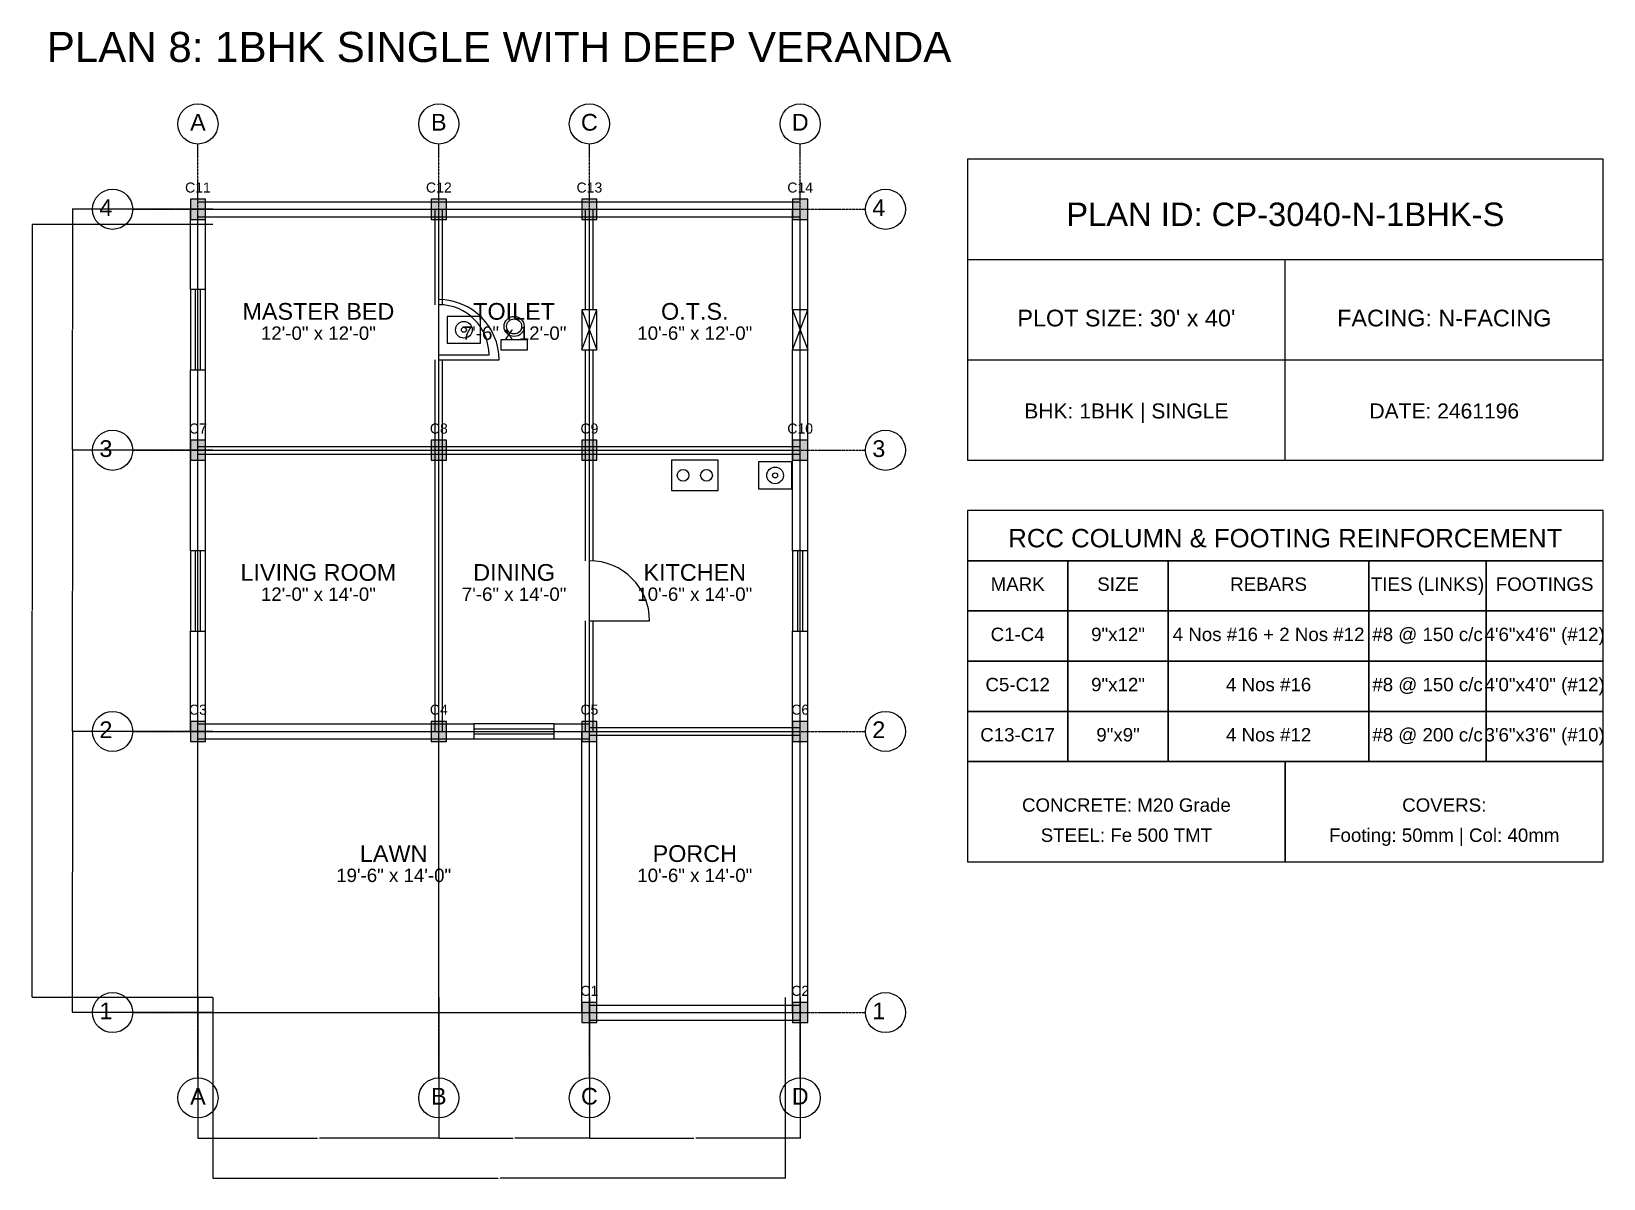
# Model space of a CAD drawing. Header units: inches. Extents: x -134 to 23580, y -99 to 23207.
# Drawn here: x 17400 to 18340, y -99 to 586 of the extents above; entities that cross this region are included whole.
import ezdxf
from ezdxf.enums import TextEntityAlignment as Align

# ---------------------------------------------------------------- set-up
doc = ezdxf.new("R2010")
doc.units = ezdxf.units.IN
doc.header["$MEASUREMENT"] = 0
doc.linetypes.add('CENTER', pattern=[2, 1.25, -0.25, 0.25, -0.25])
for name, color, linetype in [('A-COL-HATCH', 251, 'Continuous'), ('A-COLUMN', 1, 'Continuous'), ('A-DIM', 5, 'Continuous'), ('A-DOOR', 30, 'Continuous'), ('A-FIXTURE', 8, 'Continuous'), ('A-TEXT', 2, 'Continuous'), ('A-WALL-EXT', 7, 'Continuous'), ('A-WALL-INT', 9, 'Continuous'), ('A-WINDOW', 4, 'Continuous'), ('S-BEAM-FRAMING', 2, 'Continuous'), ('S-BUBBLE', 4, 'Continuous'), ('S-GRID-CENTER', 8, 'CENTER'), ('S-TABLE', 7, 'Continuous'), ('S-TEXT', 3, 'Continuous')]:
    doc.layers.add(name, color=color, linetype=linetype)
doc.styles.get("Standard").update_dxf_attribs({"font": 'arial.ttf'})
doc.dimstyles.get("Standard").update_dxf_attribs({"dimtxt": 0.18, "dimasz": 0.18, "dimexe": 0.18, "dimexo": 0.0625, "dimgap": 0.09, "dimtad": 0, "dimtih": 1, "dimtoh": 1, "dimdec": 4, "dimzin": 0, "dimdsep": 46, "dimtxsty": 'Standard', "dimcen": 0.09, "dimadec": 0, "dimazin": 0, "dimtfac": 1, "dimtdec": 4, "dimtofl": 0, "dimtmove": 0, "dimatfit": 3, "dimfxl": 1, "dimtolj": 1, "dimtzin": 0, "dimarcsym": 0})

msp = doc.modelspace()

# ---------------------------------------------------------------- texts
at = {"layer": 'A-TEXT'}
for s, height, p in [('PLAN 8: 1BHK SINGLE WITH DEEP VERANDA', 18, (17680, 568)), ('C11', 6, (17500, 490)), ('C12', 6, (17644, 490)), ('C13', 6, (17734, 490)), ('C14', 6, (17860, 490)), ('PLAN ID: CP-3040-N-1BHK-S', 14, (18150, 470)), ('MASTER BED', 10, (17572, 414)), ('TOILET', 10, (17689, 414)), ('O.T.S.', 10, (17797, 414)), ("PLOT SIZE: 30' x 40'", 10, (18055, 410)), ('FACING: N-FACING', 10, (18245, 410)), ('12\'-0" x 12\'-0"', 8, (17572, 402)), ('7\'-6" x 12\'-0"', 8, (17689, 402)), ('10\'-6" x 12\'-0"', 8, (17797, 402)), ('BHK: 1BHK | SINGLE', 9, (18055, 355)), ('DATE: 2461196', 9, (18245, 355)), ('C7', 6, (17500, 346)), ('C8', 6, (17644, 346)), ('C9', 6, (17734, 346)), ('C10', 6, (17860, 346)), ('LIVING ROOM', 10, (17572, 258)), ('DINING', 10, (17689, 258)), ('KITCHEN', 10, (17797, 258)), ('12\'-0" x 14\'-0"', 8, (17572, 246)), ('7\'-6" x 14\'-0"', 8, (17689, 246)), ('10\'-6" x 14\'-0"', 8, (17797, 246)), ('C3', 6, (17500, 178)), ('C4', 6, (17644, 178)), ('C5', 6, (17734, 178)), ('C6', 6, (17860, 178)), ('LAWN', 10, (17617, 90)), ('PORCH', 10, (17797, 90)), ('19\'-6" x 14\'-0"', 8, (17617, 78)), ('10\'-6" x 14\'-0"', 8, (17797, 78)), ('C1', 6, (17734, 10)), ('C2', 6, (17860, 10))]:
    msp.add_text(s, height=height, dxfattribs=at).set_placement(p, align=Align.CENTER)
at = {"layer": 'S-TEXT'}
for s, height, p in [('A', 10, (17500, 527)), ('B', 10, (17644, 527)), ('C', 10, (17734, 527)), ('D', 10, (17860, 527)), ('4', 10, (17445, 476)), ('4', 10, (17907, 476)), ('3', 10, (17445, 332)), ('3', 10, (17907, 332)), ('RCC COLUMN & FOOTING REINFORCEMENT', 11, (18150, 278)), ('MARK', 8, (17990, 252)), ('SIZE', 8, (18050, 252)), ('REBARS', 8, (18140, 252)), ('TIES (LINKS)', 8, (18235, 252)), ('FOOTINGS', 8, (18305, 252)), ('C1-C4', 8, (17990, 222)), ('9"x12"', 8, (18050, 222)), ('4 Nos #16 + 2 Nos #12', 8, (18140, 222)), ('#8 @ 150 c/c', 8, (18235, 222)), ('4\'6"x4\'6" (#12)', 8, (18305, 222)), ('C5-C12', 8, (17990, 192)), ('9"x12"', 8, (18050, 192)), ('4 Nos #16', 8, (18140, 192)), ('#8 @ 150 c/c', 8, (18235, 192)), ('4\'0"x4\'0" (#12)', 8, (18305, 192)), ('2', 10, (17445, 164)), ('2', 10, (17907, 164)), ('C13-C17', 8, (17990, 162)), ('9"x9"', 8, (18050, 162)), ('4 Nos #12', 8, (18140, 162)), ('#8 @ 200 c/c', 8, (18235, 162)), ('3\'6"x3\'6" (#10)', 8, (18305, 162)), ('CONCRETE: M20 Grade', 8, (18055, 120)), ('COVERS:', 8, (18245, 120)), ('STEEL: Fe 500 TMT', 8, (18055, 102)), ('Footing: 50mm | Col: 40mm', 8, (18245, 102)), ('1', 10, (17445, -4)), ('1', 10, (17907, -4)), ('A', 10, (17500, -55)), ('B', 10, (17644, -55)), ('C', 10, (17734, -55)), ('D', 10, (17860, -55))]:
    msp.add_text(s, height=height, dxfattribs=at).set_placement(p, align=Align.CENTER)

# ---------------------------------------------------------------- blocks, each defined once
blk = doc.blocks.new('*D107')
at = {"layer": 'A-DIM', "color": 0, "lineweight": -2, "transparency": 16777216}
for p, q in [((17500, 8.94), (17500, -75.18)), ((17644, 8.94), (17644, -75.18)), ((17500.18, -75), (17571.41, -75)), ((17643.82, -75), (17572.59, -75))]:
    blk.add_line(p, q, dxfattribs=at)
at = {"layer": 'A-DIM', "color": 0, "transparency": 16777216}
for points in [[(17500.18, -74.97), (17500.18, -75.03), (17500, -75)], [(17643.82, -74.97), (17643.82, -75.03), (17644, -75)]]:
    blk.add_solid(points, dxfattribs=at)
at = {"layer": 'Defpoints', "color": 0, "transparency": 16777216}
for p in [(17500, 9), (17644, 9), (17644, -75)]:
    blk.add_point(p, dxfattribs=at)
at = {"layer": 'A-DIM', "color": 0, "transparency": 16777216, "insert": (17572, -75), "char_height": 0.18, "attachment_point": 5}
blk.add_mtext('\\A1;144.0000', dxfattribs=at)
blk = doc.blocks.new('*D108')
at = {"layer": 'A-DIM', "color": 0, "lineweight": -2, "transparency": 16777216}
for p, q in [((17644, 8.94), (17644, -75.18)), ((17734, 8.94), (17734, -75.18)), ((17644.18, -75), (17688.47, -75)), ((17733.82, -75), (17689.53, -75))]:
    blk.add_line(p, q, dxfattribs=at)
at = {"layer": 'A-DIM', "color": 0, "transparency": 16777216}
for points in [[(17644.18, -74.97), (17644.18, -75.03), (17644, -75)], [(17733.82, -74.97), (17733.82, -75.03), (17734, -75)]]:
    blk.add_solid(points, dxfattribs=at)
at = {"layer": 'Defpoints', "color": 0, "transparency": 16777216}
for p in [(17644, 9), (17734, 9), (17734, -75)]:
    blk.add_point(p, dxfattribs=at)
at = {"layer": 'A-DIM', "color": 0, "transparency": 16777216, "insert": (17689, -75), "char_height": 0.18, "attachment_point": 5}
blk.add_mtext('\\A1;90.0000', dxfattribs=at)
blk = doc.blocks.new('*D109')
at = {"layer": 'A-DIM', "color": 0, "lineweight": -2, "transparency": 16777216}
for p, q in [((17734, 8.94), (17734, -75.18)), ((17860, 8.94), (17860, -75.18)), ((17734.18, -75), (17796.41, -75)), ((17859.82, -75), (17797.59, -75))]:
    blk.add_line(p, q, dxfattribs=at)
at = {"layer": 'A-DIM', "color": 0, "transparency": 16777216}
for points in [[(17734.18, -74.97), (17734.18, -75.03), (17734, -75)], [(17859.82, -74.97), (17859.82, -75.03), (17860, -75)]]:
    blk.add_solid(points, dxfattribs=at)
at = {"layer": 'Defpoints', "color": 0, "transparency": 16777216}
for p in [(17734, 9), (17860, 9), (17860, -75)]:
    blk.add_point(p, dxfattribs=at)
at = {"layer": 'A-DIM', "color": 0, "transparency": 16777216, "insert": (17797, -75), "char_height": 0.18, "attachment_point": 5}
blk.add_mtext('\\A1;126.0000', dxfattribs=at)
blk = doc.blocks.new('*D110')
at = {"layer": 'A-DIM', "color": 0, "lineweight": -2, "transparency": 16777216}
for p, q in [((17509, 8.94), (17509, -99.18)), ((17851, 8.94), (17851, -99.18)), ((17509.18, -99), (17679.4, -99)), ((17850.82, -99), (17680.6, -99))]:
    blk.add_line(p, q, dxfattribs=at)
at = {"layer": 'A-DIM', "color": 0, "transparency": 16777216}
for points in [[(17509.18, -98.97), (17509.18, -99.03), (17509, -99)], [(17850.82, -98.97), (17850.82, -99.03), (17851, -99)]]:
    blk.add_solid(points, dxfattribs=at)
at = {"layer": 'Defpoints', "color": 0, "transparency": 16777216}
for p in [(17509, 9), (17851, 9), (17851, -99)]:
    blk.add_point(p, dxfattribs=at)
at = {"layer": 'A-DIM', "color": 0, "transparency": 16777216, "insert": (17680, -99), "char_height": 0.18, "attachment_point": 5}
blk.add_mtext('\\A1;342.0000', dxfattribs=at)
blk = doc.blocks.new('*D111')
at = {"layer": 'A-DIM', "color": 0, "lineweight": -2, "transparency": 16777216}
for p, q in [((17508.94, 168), (17424.82, 168)), ((17425, 167.82), (17425, 84.18)), ((17425, 0.18), (17425, 83.82)), ((17508.94, 0), (17424.82, 0))]:
    blk.add_line(p, q, dxfattribs=at)
at = {"layer": 'A-DIM', "color": 0, "transparency": 16777216}
for points in [[(17424.97, 167.82), (17425.03, 167.82), (17425, 168)], [(17424.97, 0.18), (17425.03, 0.18), (17425, 0)]]:
    blk.add_solid(points, dxfattribs=at)
at = {"layer": 'Defpoints', "color": 0, "transparency": 16777216}
for p in [(17425, 168), (17509, 168), (17509, 0)]:
    blk.add_point(p, dxfattribs=at)
at = {"layer": 'A-DIM', "color": 0, "transparency": 16777216, "insert": (17425, 84), "char_height": 0.18, "attachment_point": 5}
blk.add_mtext('\\A1;168.0000', dxfattribs=at)
blk = doc.blocks.new('*D112')
at = {"layer": 'A-DIM', "color": 0, "lineweight": -2, "transparency": 16777216}
for p, q in [((17508.94, 336), (17424.82, 336)), ((17425, 335.82), (17425, 252.18)), ((17425, 168.18), (17425, 251.82)), ((17508.94, 168), (17424.82, 168))]:
    blk.add_line(p, q, dxfattribs=at)
at = {"layer": 'A-DIM', "color": 0, "transparency": 16777216}
for points in [[(17424.97, 335.82), (17425.03, 335.82), (17425, 336)], [(17424.97, 168.18), (17425.03, 168.18), (17425, 168)]]:
    blk.add_solid(points, dxfattribs=at)
at = {"layer": 'Defpoints', "color": 0, "transparency": 16777216}
for p in [(17425, 336), (17509, 336), (17509, 168)]:
    blk.add_point(p, dxfattribs=at)
at = {"layer": 'A-DIM', "color": 0, "transparency": 16777216, "insert": (17425, 252), "char_height": 0.18, "attachment_point": 5}
blk.add_mtext('\\A1;168.0000', dxfattribs=at)
blk = doc.blocks.new('*D113')
at = {"layer": 'A-DIM', "color": 0, "lineweight": -2, "transparency": 16777216}
for p, q in [((17508.94, 480), (17424.82, 480)), ((17425, 479.82), (17425, 408.18)), ((17425, 336.18), (17425, 407.82)), ((17508.94, 336), (17424.82, 336))]:
    blk.add_line(p, q, dxfattribs=at)
at = {"layer": 'A-DIM', "color": 0, "transparency": 16777216}
for points in [[(17424.97, 479.82), (17425.03, 479.82), (17425, 480)], [(17424.97, 336.18), (17425.03, 336.18), (17425, 336)]]:
    blk.add_solid(points, dxfattribs=at)
at = {"layer": 'Defpoints', "color": 0, "transparency": 16777216}
for p in [(17425, 480), (17509, 480), (17509, 336)]:
    blk.add_point(p, dxfattribs=at)
at = {"layer": 'A-DIM', "color": 0, "transparency": 16777216, "insert": (17425, 408), "char_height": 0.18, "attachment_point": 5}
blk.add_mtext('\\A1;144.0000', dxfattribs=at)
blk = doc.blocks.new('*D114')
at = {"layer": 'A-DIM', "color": 0, "lineweight": -2, "transparency": 16777216}
for p, q in [((17508.94, 471), (17400.82, 471)), ((17401, 470.82), (17401, 240.18)), ((17401, 9.18), (17401, 239.82)), ((17508.94, 9), (17400.82, 9))]:
    blk.add_line(p, q, dxfattribs=at)
at = {"layer": 'A-DIM', "color": 0, "transparency": 16777216}
for points in [[(17400.97, 470.82), (17401.03, 470.82), (17401, 471)], [(17400.97, 9.18), (17401.03, 9.18), (17401, 9)]]:
    blk.add_solid(points, dxfattribs=at)
at = {"layer": 'Defpoints', "color": 0, "transparency": 16777216}
for p in [(17401, 471), (17509, 471), (17509, 9)]:
    blk.add_point(p, dxfattribs=at)
at = {"layer": 'A-DIM', "color": 0, "transparency": 16777216, "insert": (17401, 240), "char_height": 0.18, "attachment_point": 5}
blk.add_mtext('\\A1;462.0000', dxfattribs=at)

# ---------------------------------------------------------------- dimensions: what is measured, and where the dimension line sits
at = {"layer": 'A-DIM'}
for base, p1, p2, picture, middle in [((17425, 480), (17509, 336), (17509, 480), '*D113', (17425, 408)), ((17401, 471), (17509, 9), (17509, 471), '*D114', (17401, 240)), ((17425, 336), (17509, 168), (17509, 336), '*D112', (17425, 252)), ((17425, 168), (17509, 0), (17509, 168), '*D111', (17425, 84))]:
    dim = msp.add_linear_dim(base=base, p1=p1, p2=p2, angle=90, dimstyle='Standard', dxfattribs=at)
    dim.commit()
    dim.dimension.update_dxf_attribs({"geometry": picture, "text_midpoint": middle})
for base, p1, p2, picture, middle in [((17644, -75), (17500, 9), (17644, 9), '*D107', (17572, -75)), ((17851, -99), (17509, 9), (17851, 9), '*D110', (17680, -99)), ((17734, -75), (17644, 9), (17734, 9), '*D108', (17689, -75)), ((17860, -75), (17734, 9), (17860, 9), '*D109', (17797, -75))]:
    dim = msp.add_linear_dim(base=base, p1=p1, p2=p2, dimstyle='Standard', dxfattribs=at)
    dim.commit()
    dim.dimension.update_dxf_attribs({"geometry": picture, "text_midpoint": middle})

# ---------------------------------------------------------------- linework, layer by layer
at = {"layer": 'A-COL-HATCH'}
for points in [[(17495.5, 474), (17504.5, 474), (17495.5, 486), (17504.5, 486)], [(17639.5, 474), (17648.5, 474), (17639.5, 486), (17648.5, 486)], [(17729.5, 474), (17738.5, 474), (17729.5, 486), (17738.5, 486)], [(17855.5, 474), (17864.5, 474), (17855.5, 486), (17864.5, 486)], [(17495.5, 330), (17504.5, 330), (17495.5, 342), (17504.5, 342)], [(17639.5, 330), (17648.5, 330), (17639.5, 342), (17648.5, 342)], [(17729.5, 330), (17738.5, 330), (17729.5, 342), (17738.5, 342)], [(17855.5, 330), (17864.5, 330), (17855.5, 342), (17864.5, 342)], [(17495.5, 162), (17504.5, 162), (17495.5, 174), (17504.5, 174)], [(17639.5, 162), (17648.5, 162), (17639.5, 174), (17648.5, 174)], [(17729.5, 162), (17738.5, 162), (17729.5, 174), (17738.5, 174)], [(17855.5, 162), (17864.5, 162), (17855.5, 174), (17864.5, 174)], [(17729.5, -6), (17738.5, -6), (17729.5, 6), (17738.5, 6)], [(17855.5, -6), (17864.5, -6), (17855.5, 6), (17864.5, 6)]]:
    msp.add_solid(points, dxfattribs=at)
at = {"layer": 'A-COLUMN'}
for points in [[(17495.5, 474), (17504.5, 474), (17504.5, 486), (17495.5, 486)], [(17639.5, 474), (17648.5, 474), (17648.5, 486), (17639.5, 486)], [(17729.5, 474), (17738.5, 474), (17738.5, 486), (17729.5, 486)], [(17855.5, 474), (17864.5, 474), (17864.5, 486), (17855.5, 486)], [(17495.5, 330), (17504.5, 330), (17504.5, 342), (17495.5, 342)], [(17639.5, 330), (17648.5, 330), (17648.5, 342), (17639.5, 342)], [(17729.5, 330), (17738.5, 330), (17738.5, 342), (17729.5, 342)], [(17855.5, 330), (17864.5, 330), (17864.5, 342), (17855.5, 342)], [(17495.5, 162), (17504.5, 162), (17504.5, 174), (17495.5, 174)], [(17639.5, 162), (17648.5, 162), (17648.5, 174), (17639.5, 174)], [(17729.5, 162), (17738.5, 162), (17738.5, 174), (17729.5, 174)], [(17855.5, 162), (17864.5, 162), (17864.5, 174), (17855.5, 174)], [(17729.5, -6), (17738.5, -6), (17738.5, 6), (17729.5, 6)], [(17855.5, -6), (17864.5, -6), (17864.5, 6), (17855.5, 6)]]:
    msp.add_lwpolyline(points, close=True, dxfattribs=at)
at = {"layer": 'A-DOOR'}
for p, q in [((17644, 393), (17674, 393)), ((17644, 390), (17680, 390)), ((17734, 234), (17770, 234))]:
    msp.add_line(p, q, dxfattribs=at)
for centre, radius in [((17644, 390), 36), ((17644, 393), 30), ((17734, 234), 36)]:
    msp.add_arc(centre, radius, 0, 90, dxfattribs=at)
at = {"layer": 'A-FIXTURE'}
for points in [[(17649, 400), (17669, 400), (17669, 416), (17649, 416)], [(17681, 396), (17697, 396), (17697, 402), (17681, 402)], [(17783, 312), (17811, 312), (17811, 330), (17783, 330)], [(17835, 313), (17855, 313), (17855, 329), (17835, 329)]]:
    msp.add_lwpolyline(points, close=True, dxfattribs=at)
for centre, radius in [((17689, 410), 6), ((17689, 410), 4.5), ((17659, 408), 5), ((17659, 408), 1.5), ((17790, 321), 3.5), ((17804, 321), 3.5), ((17845, 321), 5), ((17845, 321), 1.5)]:
    msp.add_circle(centre, radius, dxfattribs=at)
at = {"layer": 'A-WALL-EXT'}
for p, q in [((17495.5, 432), (17495.5, 480)), ((17500, 484.5), (17644, 484.5)), ((17504.5, 432), (17504.5, 480)), ((17644, 484.5), (17734, 484.5)), ((17734, 484.5), (17860, 484.5)), ((17855.5, 420), (17855.5, 480)), ((17864.5, 420), (17864.5, 480)), ((17500, 475.5), (17644, 475.5)), ((17644, 475.5), (17734, 475.5)), ((17734, 475.5), (17860, 475.5)), ((17960, 450), (18340, 450)), ((18150, 330), (18150, 450)), ((17855.5, 336), (17855.5, 396)), ((17864.5, 336), (17864.5, 396)), ((17960, 390), (18340, 390)), ((17495.5, 336), (17495.5, 384)), ((17504.5, 336), (17504.5, 384)), ((17495.5, 276), (17495.5, 336)), ((17504.5, 276), (17504.5, 336)), ((17855.5, 276), (17855.5, 336)), ((17864.5, 276), (17864.5, 336)), ((17495.5, 168), (17495.5, 228)), ((17504.5, 168), (17504.5, 228)), ((17855.5, 168), (17855.5, 228)), ((17864.5, 168), (17864.5, 228)), ((17500, 172.5), (17644, 172.5)), ((17644, 172.5), (17665, 172.5)), ((17713, 172.5), (17734, 172.5)), ((17500, 163.5), (17644, 163.5)), ((17644, 163.5), (17665, 163.5)), ((17713, 163.5), (17734, 163.5)), ((17729.5, 0), (17729.5, 168)), ((17738.5, 0), (17738.5, 168)), ((17855.5, 0), (17855.5, 168)), ((17864.5, 0), (17864.5, 168)), ((17734, 4.5), (17860, 4.5)), ((17734, -4.5), (17860, -4.5))]:
    msp.add_line(p, q, dxfattribs=at)
msp.add_lwpolyline([(17960, 330), (18340, 330), (18340, 510), (17960, 510)], close=True, dxfattribs=at)
at = {"layer": 'A-WALL-INT'}
for p, q in [((17641.75, 423), (17641.75, 480)), ((17646.25, 423), (17646.25, 480)), ((17731.75, 420), (17731.75, 480)), ((17736.25, 420), (17736.25, 480)), ((17731.75, 336), (17731.75, 396)), ((17736.25, 336), (17736.25, 396)), ((17641.75, 336), (17641.75, 390)), ((17646.25, 336), (17646.25, 390)), ((17500, 338.25), (17644, 338.25)), ((17500, 333.75), (17644, 333.75)), ((17641.75, 168), (17641.75, 336)), ((17644, 338.25), (17734, 338.25)), ((17644, 333.75), (17734, 333.75)), ((17646.25, 168), (17646.25, 336)), ((17731.75, 270), (17731.75, 336)), ((17734, 338.25), (17860, 338.25)), ((17734, 333.75), (17860, 333.75)), ((17736.25, 270), (17736.25, 336)), ((17731.75, 168), (17731.75, 234)), ((17736.25, 168), (17736.25, 234)), ((17734, 170.25), (17860, 170.25)), ((17734, 165.75), (17860, 165.75))]:
    msp.add_line(p, q, dxfattribs=at)
at = {"layer": 'A-WINDOW'}
for p, q in [((17498.5, 384), (17498.5, 432)), ((17501.5, 384), (17501.5, 432)), ((17729.5, 396), (17738.5, 420)), ((17729.5, 420), (17738.5, 396)), ((17855.5, 396), (17864.5, 420)), ((17855.5, 420), (17864.5, 396)), ((17498.5, 228), (17498.5, 276)), ((17501.5, 228), (17501.5, 276)), ((17858.5, 228), (17858.5, 276)), ((17861.5, 228), (17861.5, 276)), ((17665, 169.5), (17713, 169.5)), ((17665, 166.5), (17713, 166.5))]:
    msp.add_line(p, q, dxfattribs=at)
for points in [[(17495.5, 384), (17504.5, 384), (17504.5, 432), (17495.5, 432)], [(17729.5, 396), (17738.5, 396), (17738.5, 420), (17729.5, 420)], [(17855.5, 396), (17864.5, 396), (17864.5, 420), (17855.5, 420)], [(17495.5, 228), (17504.5, 228), (17504.5, 276), (17495.5, 276)], [(17855.5, 228), (17864.5, 228), (17864.5, 276), (17855.5, 276)], [(17665, 163.5), (17713, 163.5), (17713, 172.5), (17665, 172.5)]]:
    msp.add_lwpolyline(points, close=True, dxfattribs=at)
at = {"layer": 'S-BEAM-FRAMING'}
for p, q in [((17500, 0), (17500, 480)), ((17500, 480), (17860, 480)), ((17644, 0), (17644, 480)), ((17734, 0), (17734, 480)), ((17860, 0), (17860, 480)), ((17500, 336), (17860, 336)), ((17500, 168), (17860, 168)), ((17500, 0), (17860, 0))]:
    msp.add_line(p, q, dxfattribs=at)
at = {"layer": 'S-BUBBLE'}
for centre in [(17500, 531), (17644, 531), (17734, 531), (17860, 531), (17449, 480), (17911, 480), (17449, 336), (17911, 336), (17449, 168), (17911, 168), (17449, 0), (17911, 0), (17500, -51), (17644, -51), (17734, -51), (17860, -51)]:
    msp.add_circle(centre, 12, dxfattribs=at)
at = {"layer": 'S-GRID-CENTER'}
for p, q in [((17500, -39), (17500, 519)), ((17644, -39), (17644, 519)), ((17734, -39), (17734, 519)), ((17860, -39), (17860, 519)), ((17461, 480), (17899, 480)), ((17461, 336), (17899, 336)), ((17461, 168), (17899, 168)), ((17461, 0), (17899, 0))]:
    msp.add_line(p, q, dxfattribs=at)
at = {"layer": 'S-TABLE'}
for points in [[(17960, 270), (18340, 270), (18340, 300), (17960, 300)], [(17960, 240), (18020, 240), (18020, 270), (17960, 270)], [(18020, 240), (18080, 240), (18080, 270), (18020, 270)], [(18080, 240), (18200, 240), (18200, 270), (18080, 270)], [(18200, 240), (18270, 240), (18270, 270), (18200, 270)], [(18270, 240), (18340, 240), (18340, 270), (18270, 270)], [(17960, 210), (18020, 210), (18020, 240), (17960, 240)], [(18020, 210), (18080, 210), (18080, 240), (18020, 240)], [(18080, 210), (18200, 210), (18200, 240), (18080, 240)], [(18200, 210), (18270, 210), (18270, 240), (18200, 240)], [(18270, 210), (18340, 210), (18340, 240), (18270, 240)], [(17960, 180), (18020, 180), (18020, 210), (17960, 210)], [(18020, 180), (18080, 180), (18080, 210), (18020, 210)], [(18080, 180), (18200, 180), (18200, 210), (18080, 210)], [(18200, 180), (18270, 180), (18270, 210), (18200, 210)], [(18270, 180), (18340, 180), (18340, 210), (18270, 210)], [(17960, 150), (18020, 150), (18020, 180), (17960, 180)], [(18020, 150), (18080, 150), (18080, 180), (18020, 180)], [(18080, 150), (18200, 150), (18200, 180), (18080, 180)], [(18200, 150), (18270, 150), (18270, 180), (18200, 180)], [(18270, 150), (18340, 150), (18340, 180), (18270, 180)], [(17960, 90), (18150, 90), (18150, 150), (17960, 150)], [(18150, 90), (18340, 90), (18340, 150), (18150, 150)]]:
    msp.add_lwpolyline(points, close=True, dxfattribs=at)

msp.set_redraw_order([(e.dxf.handle, doc.entitydb.next_handle()) for e in msp.query("TEXT MTEXT ATTDEF DIMENSION ARC_DIMENSION")])  # texts and dimensions are drawn at this point

doc.saveas('drawing.dxf')
